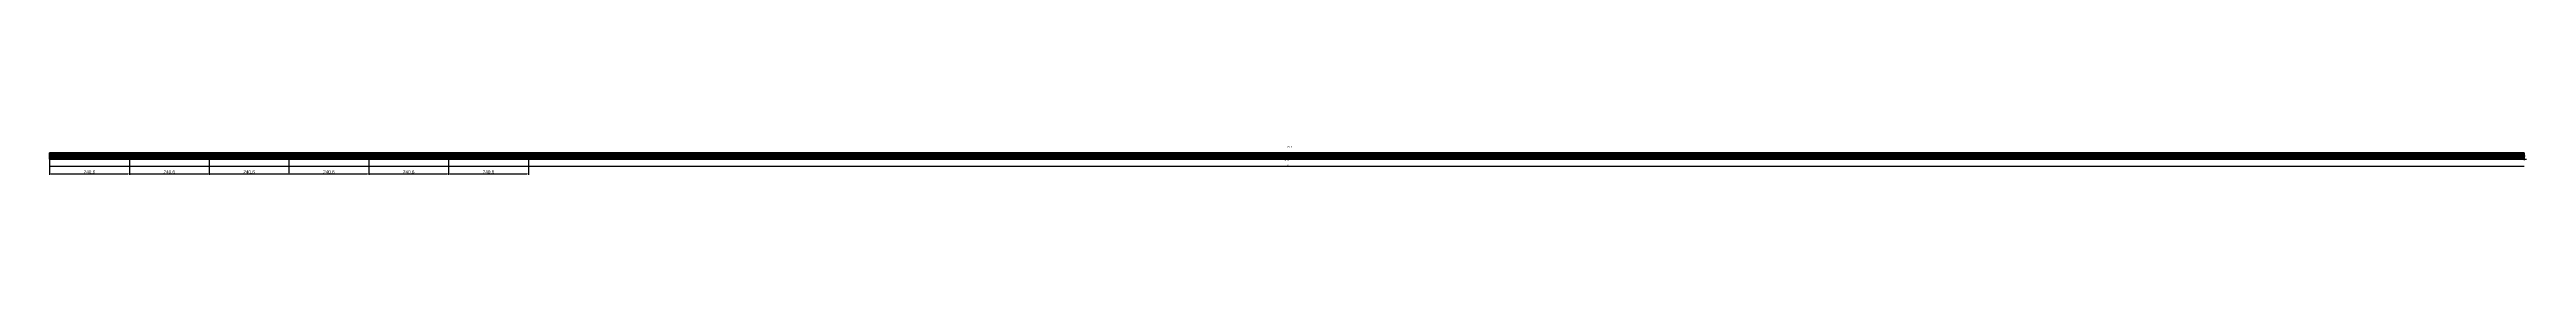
# Model space of a CAD drawing. Header units: metres. Extents: x 12796 to 20262, y 13111 to 13198.
import ezdxf

# ---------------------------------------------------------------- set-up
doc = ezdxf.new("R2010")
doc.units = ezdxf.units.M
for name, color, linetype in [('00 - FELIPE', 2, 'CONTINUOUS'), ('COTA', 241, 'CONTINUOUS'), ('Escoras', 2, 'CONTINUOUS'), ('Forcador', 251, 'CONTINUOUS'), ('Hachura', 251, 'CONTINUOUS'), ('NOMENCLATURA', 7, 'CONTINUOUS'), ('Painéis', 200, 'CONTINUOUS'), ('REAPROVEITAMENTO', 251, 'CONTINUOUS'), ('SARR_2.2x7', 40, 'CONTINUOUS')]:
    doc.layers.add(name, color=color, linetype=linetype)
doc.styles.add('STR_STANDARD', font='arial.ttf')
doc.dimstyles.new('EZ DXF', dxfattribs={"dimtxt": 10, "dimasz": 3.5, "dimexe": 3, "dimexo": 1.5, "dimgap": 1, "dimtad": 1, "dimdec": 1, "dimdsep": 46, "dimcen": 2.5, "dimazin": 3, "dimtfac": 1, "dimtmove": 0, "dimatfit": 3})

msp = doc.modelspace()

# ---------------------------------------------------------------- hatches: boundary and pattern name
at = {"layer": 'REAPROVEITAMENTO'}
h = msp.add_hatch(dxfattribs=at)
h.set_pattern_fill('ANSI31', scale=0.5)
h.paths.add_polyline_path([(12795.5914, 13158.9905), (20255.36038, 13158.9905), (20255.36038, 13177.9905), (12795.5914, 13177.9905)])
h = msp.add_hatch(dxfattribs=at)
h.set_pattern_fill('ANSI31', scale=0.5)
h.paths.add_polyline_path([(12795.5914, 13158.9905), (20255.36038, 13158.9905), (20255.36038, 13177.9905), (12795.5914, 13177.9905)])

# ---------------------------------------------------------------- linework, layer by layer
at = {"layer": '00 - FELIPE'}
msp.add_line((12795.5914, 13136.9905), (20255.36038, 13136.9905), dxfattribs=at)
msp.add_line((12795.5914, 13136.9905), (20255.36038, 13136.9905), dxfattribs=at)
at = {"layer": 'Escoras'}
msp.add_circle((16525.47589, 13168.4905), 1.9, dxfattribs=at)
msp.add_circle((16525.47589, 13168.4905), 1.9, dxfattribs=at)
at = {"layer": 'Forcador'}
msp.add_circle((12805.5914, 13168.4905), 3, dxfattribs=at)
msp.add_circle((12805.5914, 13168.4905), 3, dxfattribs=at)
at = {"layer": 'Hachura'}
msp.add_solid([(16522.47589, 13161.9905), (16528.47589, 13161.9905), (16522.47589, 13155.9905), (16528.47589, 13155.9905)], dxfattribs=at)
msp.add_solid([(16522.47589, 13161.9905), (16528.47589, 13161.9905), (16522.47589, 13155.9905), (16528.47589, 13155.9905)], dxfattribs=at)
at = {"layer": 'Painéis'}
for points in [[(12795.5914, 13158.9905), (12795.5914, 13177.9905)], [(12795.5914, 13177.9905), (20255.36038, 13177.9905)], [(12795.5914, 13158.9905), (12795.5914, 13177.9905)], [(12795.5914, 13177.9905), (20255.36038, 13177.9905)], [(12795.5914, 13158.9905), (20255.36038, 13158.9905)], [(12795.5914, 13158.9905), (20255.36038, 13158.9905)], [(13036.1914, 13158.9905), (13036.1914, 13177.9905)], [(13036.1914, 13158.9905), (13036.1914, 13177.9905)], [(13276.7914, 13158.9905), (13276.7914, 13177.9905)], [(13276.7914, 13158.9905), (13276.7914, 13177.9905)], [(13517.3914, 13158.9905), (13517.3914, 13177.9905)], [(13517.3914, 13158.9905), (13517.3914, 13177.9905)], [(13757.9914, 13158.9905), (13757.9914, 13177.9905)], [(13757.9914, 13158.9905), (13757.9914, 13177.9905)], [(13998.5914, 13158.9905), (13998.5914, 13177.9905)], [(13998.5914, 13158.9905), (13998.5914, 13177.9905)], [(20255.36038, 13158.9905), (20255.36038, 13177.9905)], [(20255.36038, 13158.9905), (20255.36038, 13177.9905)]]:
    msp.add_lwpolyline(points, close=True, dxfattribs=at)
msp.add_arc((16525.47589, 13153.9905), 5, 0, 180, dxfattribs=at)
msp.add_arc((16525.47589, 13153.9905), 5, 0, 180, dxfattribs=at)
at = {"layer": 'SARR_2.2x7'}
for p, q in [((12802.5914, 13158.9905), (12802.5914, 13177.9905)), ((12802.5914, 13158.9905), (12802.5914, 13177.9905)), ((20248.36038, 13158.9905), (20248.36038, 13177.9905)), ((20248.36038, 13158.9905), (20248.36038, 13177.9905))]:
    msp.add_line(p, q, dxfattribs=at)

# ---------------------------------------------------------------- texts
at = {"layer": '00 - FELIPE'}
msp.add_text('00', height=3, dxfattribs=at).set_placement((16525.47589, 13138.9905))
msp.add_text('00', height=3, dxfattribs=at).set_placement((16525.47589, 13138.9905))
at = {"layer": 'NOMENCLATURA', "style": 'STR_STANDARD'}
msp.add_text('V517', height=5, dxfattribs=at).set_placement((16525.47589, 13192.9905))
msp.add_text('V517', height=5, dxfattribs=at).set_placement((16525.47589, 13192.9905))

# ---------------------------------------------------------------- dimensions: what is measured, and where the dimension line sits
at = {"layer": 'COTA'}
for base, p1, p2 in [((12795.5914, 13113.9905), (12795.5914, 13158.9905), (13036.1914, 13158.9905)), ((12795.5914, 13113.9905), (12795.5914, 13158.9905), (13036.1914, 13158.9905)), ((13036.1914, 13113.9905), (13036.1914, 13158.9905), (13276.7914, 13158.9905)), ((13036.1914, 13113.9905), (13036.1914, 13158.9905), (13276.7914, 13158.9905)), ((13276.7914, 13113.9905), (13276.7914, 13158.9905), (13517.3914, 13158.9905)), ((13276.7914, 13113.9905), (13276.7914, 13158.9905), (13517.3914, 13158.9905)), ((13517.3914, 13113.9905), (13517.3914, 13158.9905), (13757.9914, 13158.9905)), ((13517.3914, 13113.9905), (13517.3914, 13158.9905), (13757.9914, 13158.9905)), ((13757.9914, 13113.9905), (13757.9914, 13158.9905), (13998.5914, 13158.9905)), ((13757.9914, 13113.9905), (13757.9914, 13158.9905), (13998.5914, 13158.9905)), ((13998.5914, 13113.9905), (13998.5914, 13158.9905), (14239.1914, 13158.9905)), ((13998.5914, 13113.9905), (13998.5914, 13158.9905), (14239.1914, 13158.9905)), ((20255.3603799973, 13158.9905), (20255.3603799973, 13158.9905), (20255.3603799973, 13177.9905)), ((20255.3603799973, 13158.9905), (20255.3603799973, 13158.9905), (20255.3603799973, 13177.9905))]:
    msp.add_linear_dim(base=base, p1=p1, p2=p2, dimstyle='EZ DXF', dxfattribs=at).render()

doc.saveas('drawing.dxf')
